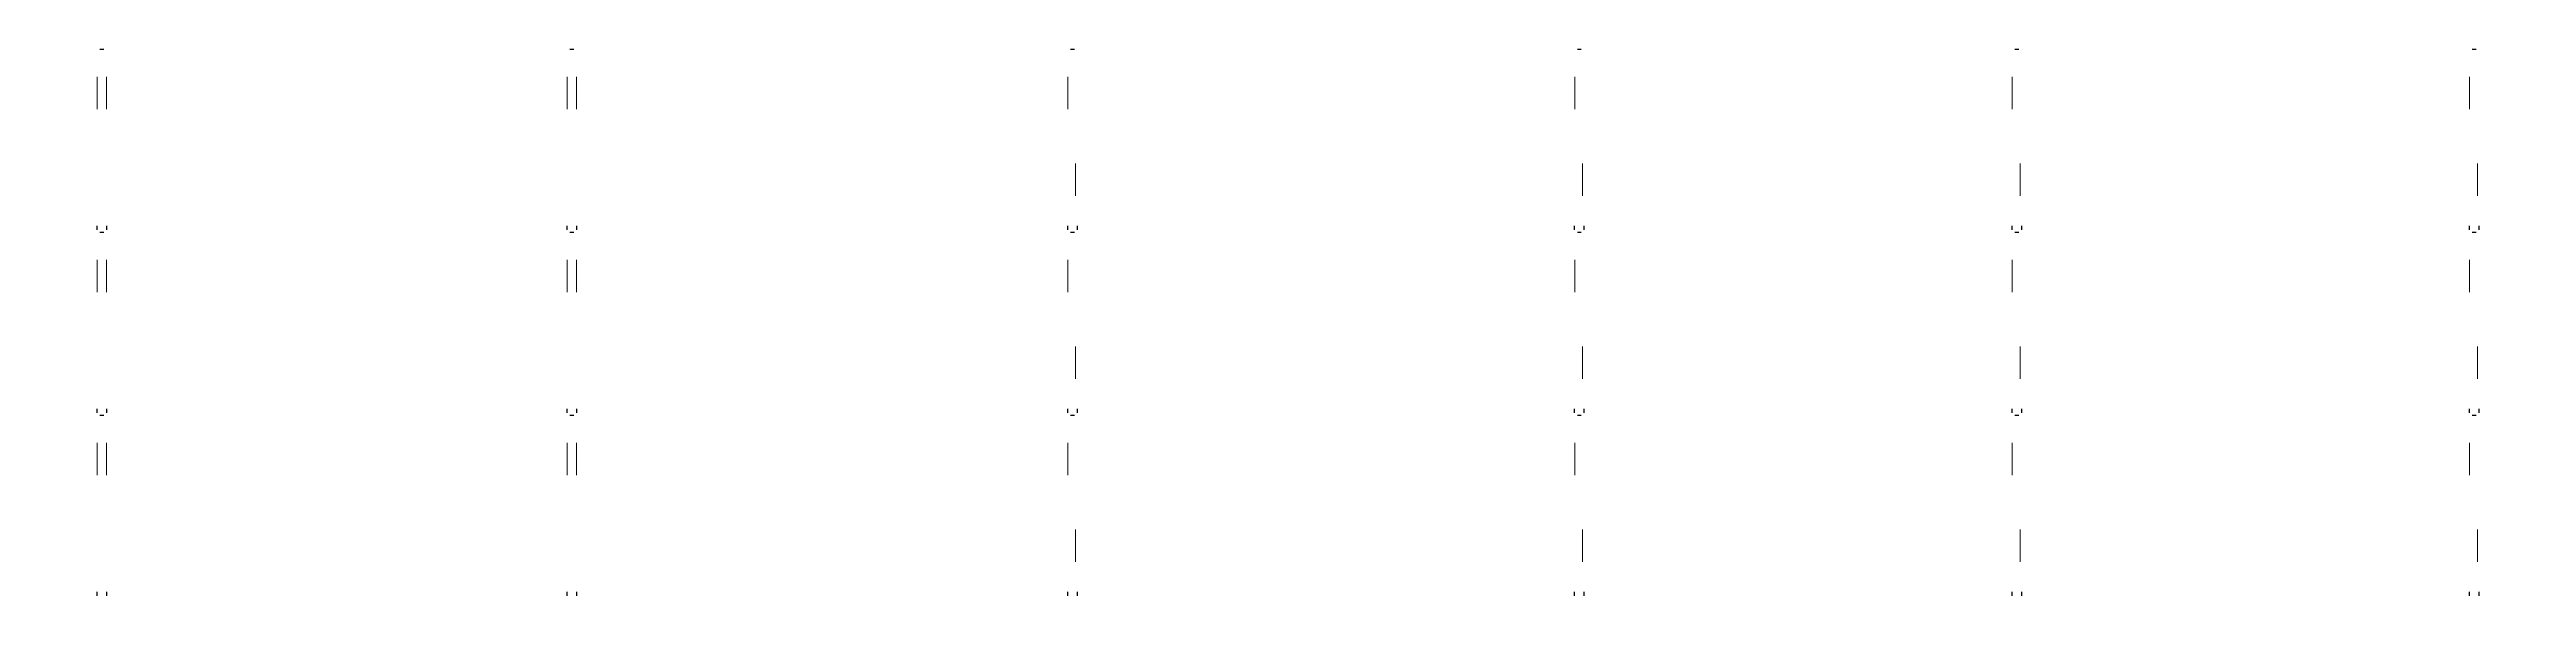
# Model space of a CAD drawing. Header units: millimetres. Extents: x 1460 to 2316, y 2487 to 2677.
import ezdxf
from ezdxf.enums import TextEntityAlignment as Align

# ---------------------------------------------------------------- set-up
doc = ezdxf.new("R2010")
doc.units = ezdxf.units.MM
doc.layers.add('DD2D_Geometry', color=7, linetype='Continuous')
doc.styles.get("Standard").update_dxf_attribs({"font": 'arial.ttf'})

# ---------------------------------------------------------------- blocks, each defined once
blk = doc.blocks.new('DD101060423D')
blk.add_line((0, 0.0175), (0, -0.0175))
blk = doc.blocks.new('SPACE_DD10106042')
blk.add_blockref('DD101060423D', (0, 0))
blk = doc.blocks.new('DD101030423D')
blk.add_line((0, 0.0175), (0, -0.0175))
blk = doc.blocks.new('SPACE_DD10103042')
blk.add_blockref('DD101030423D', (0, 0))
blk = doc.blocks.new('DD20113036')
blk.add_attdef('A', text='', height=0.03).set_placement((0.376, 0.156, 0.012), align=Align.MIDDLE_CENTER)
blk = doc.blocks.new('DD20116024')
blk.add_attdef('A', text='', height=0.03).set_placement((0.681, 0.156, 0.012), align=Align.MIDDLE_CENTER)
blk = doc.blocks.new('DD2032303012')
at = {"color": 0, "linetype": 'Continuous', "lineweight": 0}
for p, q in [((1.28, 0.107, 0.012), (0.996, 0.107, 0.012)), ((0.996, 0.107, 0.012), (0.996, 0.017, 0.012)), ((0.996, 0.017, 0.012), (1.28, 0.017, 0.012)), ((1.103, 0.164, 0.012), (1.103, 0.129, 0.012)), ((1.173, 0.164, 0.012), (1.103, 0.164, 0.012)), ((1.103, 0.129, 0.012), (1.173, 0.129, 0.012)), ((1.173, 0.129, 0.012), (1.173, 0.164, 0.012)), ((1.28, 0.017, 0.012), (1.28, 0.107, 0.012))]:
    blk.add_line(p, q, dxfattribs=at)
for centre, start, end in [((1.096, 0.147, 0.012), 0, 180), ((1.096, 0.147, 0.012), 180, 0), ((1.18, 0.147, 0.012), 0, 180), ((1.18, 0.147, 0.012), 180, 0)]:
    blk.add_arc(centre, 0.00159, start, end, dxfattribs=at)
blk.add_attdef('A', text='', height=0.03).set_placement((0.148, 0.198, 0.015), align=Align.MIDDLE_CENTER)
blk = doc.blocks.new('DD2033303012')
at = {"color": 0, "linetype": 'Continuous', "lineweight": 0}
for p, q in [((0.234, 0.017, 0.012), (0.234, 0.107, 0.012)), ((0.234, 0.107, 0.012), (0.518, 0.107, 0.012)), ((0.518, 0.017, 0.012), (0.234, 0.017, 0.012)), ((0.341, 0.129, 0.012), (0.341, 0.164, 0.012)), ((0.341, 0.164, 0.012), (0.411, 0.164, 0.012)), ((0.411, 0.129, 0.012), (0.341, 0.129, 0.012)), ((0.411, 0.164, 0.012), (0.411, 0.129, 0.012)), ((0.518, 0.107, 0.012), (0.518, 0.017, 0.012))]:
    blk.add_line(p, q, dxfattribs=at)
for centre, start, end in [((0.334, 0.147, 0.012), 0, 180), ((0.334, 0.147, 0.012), 180, 0), ((0.418, 0.147, 0.012), 0, 180), ((0.418, 0.147, 0.012), 180, 0)]:
    blk.add_arc(centre, 0.00159, start, end, dxfattribs=at)
blk.add_attdef('A', text='', height=0.03).set_placement((0.148, 0.198, 0.015), align=Align.MIDDLE_CENTER)

msp = doc.modelspace()

# ---------------------------------------------------------------- block references
at = {"layer": 'DD2D_Geometry', "extrusion": (-1, 0, 2.22045e-16)}
ref = msp.add_blockref('DD2033303012', (-2676.77, 28.98, -1476.96), dxfattribs=dict(at, xscale=39.3700787401575, yscale=39.3700787401575, zscale=39.3700787401575))
ref.add_attrib('A', 'TA3', dxfattribs={"layer": '0', "extrusion": (-1, 0, 2.22045e-16), "height": 1.181}).set_placement((-2670.93, 36.77, -1476.37), align=Align.MIDDLE_CENTER)
at = {"layer": 'DD2D_Geometry', "xscale": 39.3700787401575, "yscale": 39.3700787401575, "zscale": 39.3700787401575}
for name, p, rotation in [('SPACE_DD10106042', (1478.07, 2676.97), 270), ('SPACE_DD10106042', (1640.49, 2676.97), 270), ('SPACE_DD10106042', (1813.49, 2676.97), 270), ('SPACE_DD10106042', (1988.69, 2676.97), 270), ('SPACE_DD10106042', (2139.89, 2676.97), 270), ('SPACE_DD10106042', (2297.97, 2676.97), 270), ('SPACE_DD10103042', (1476.46, 2615.35), 180), ('SPACE_DD10106042', (1478.07, 2613.74), 270), ('SPACE_DD10103042', (1638.87, 2615.35), 180), ('SPACE_DD10106042', (1640.49, 2613.74), 270), ('SPACE_DD10103042', (1811.87, 2615.35), 180), ('SPACE_DD10106042', (1813.49, 2613.74), 270), ('SPACE_DD10103042', (1987.07, 2615.35), 180), ('SPACE_DD10106042', (1988.69, 2613.74), 270), ('SPACE_DD10103042', (2138.28, 2615.35), 180), ('SPACE_DD10106042', (2139.89, 2613.74), 270), ('SPACE_DD10103042', (2296.36, 2615.35), 180), ('SPACE_DD10106042', (2297.97, 2613.74), 270), ('SPACE_DD10103042', (1476.46, 2552.13), 180), ('SPACE_DD10103042', (1638.87, 2552.13), 180), ('SPACE_DD10103042', (1811.87, 2552.13), 180), ('SPACE_DD10103042', (1987.07, 2552.13), 180), ('SPACE_DD10103042', (2138.28, 2552.13), 180), ('SPACE_DD10103042', (2296.36, 2552.13), 180), ('SPACE_DD10106042', (1478.07, 2550.51), 270), ('SPACE_DD10106042', (1640.49, 2550.51), 270), ('SPACE_DD10106042', (1813.49, 2550.51), 270), ('SPACE_DD10106042', (1988.69, 2550.51), 270), ('SPACE_DD10106042', (2139.89, 2550.51), 270), ('SPACE_DD10106042', (2297.97, 2550.51), 270), ('SPACE_DD10103042', (1476.46, 2488.9), 180), ('SPACE_DD10103042', (1638.87, 2488.9), 180), ('SPACE_DD10103042', (1811.87, 2488.9), 180), ('SPACE_DD10103042', (1987.07, 2488.9), 180), ('SPACE_DD10103042', (2138.28, 2488.9), 180), ('SPACE_DD10103042', (2296.36, 2488.9), 180)]:
    msp.add_blockref(name, p, dxfattribs=dict(at, rotation=rotation))
at = {"layer": 'DD2D_Geometry', "extrusion": (-1, 0, 2.22045e-16)}
ref = msp.add_blockref('DD2033303012', (-2676.77, 28.98, -1639.37), dxfattribs=dict(at, xscale=39.3700787401575, yscale=39.3700787401575, zscale=39.3700787401575))
ref.add_attrib('A', 'TA3', dxfattribs={"layer": '0', "extrusion": (-1, 0, 2.22045e-16), "height": 1.181}).set_placement((-2670.93, 36.77, -1638.78), align=Align.MIDDLE_CENTER)
ref = msp.add_blockref('DD2033303012', (-2676.77, 28.98, -1812.37), dxfattribs=dict(at, xscale=39.3700787401575, yscale=39.3700787401575, zscale=39.3700787401575))
ref.add_attrib('A', 'TA3', dxfattribs={"layer": '0', "extrusion": (-1, 0, 2.22045e-16), "height": 1.181}).set_placement((-2670.93, 36.77, -1811.78), align=Align.MIDDLE_CENTER)
ref = msp.add_blockref('DD2032303012', (-2676.77, 28.98, -1815.08), dxfattribs=dict(at, xscale=39.3700787401575, yscale=39.3700787401575, zscale=39.3700787401575))
ref.add_attrib('A', 'TA3', dxfattribs={"layer": '0', "extrusion": (-1, 0, 2.22045e-16), "height": 1.181}).set_placement((-2670.93, 36.77, -1814.48), align=Align.MIDDLE_CENTER)
ref = msp.add_blockref('DD2033303012', (-2676.77, 28.98, -1987.57), dxfattribs=dict(at, xscale=39.3700787401575, yscale=39.3700787401575, zscale=39.3700787401575))
ref.add_attrib('A', 'TA3', dxfattribs={"layer": '0', "extrusion": (-1, 0, 2.22045e-16), "height": 1.181}).set_placement((-2670.93, 36.77, -1986.98), align=Align.MIDDLE_CENTER)
ref = msp.add_blockref('DD2032303012', (-2676.77, 28.98, -1990.27), dxfattribs=dict(at, xscale=39.3700787401575, yscale=39.3700787401575, zscale=39.3700787401575))
ref.add_attrib('A', 'TA3', dxfattribs={"layer": '0', "extrusion": (-1, 0, 2.22045e-16), "height": 1.181}).set_placement((-2670.93, 36.77, -1989.68), align=Align.MIDDLE_CENTER)
ref = msp.add_blockref('DD2033303012', (-2676.77, 28.98, -2138.78), dxfattribs=dict(at, xscale=39.3700787401575, yscale=39.3700787401575, zscale=39.3700787401575))
ref.add_attrib('A', 'TA3', dxfattribs={"layer": '0', "extrusion": (-1, 0, 2.22045e-16), "height": 1.181}).set_placement((-2670.93, 36.77, -2138.19), align=Align.MIDDLE_CENTER)
ref = msp.add_blockref('DD2032303012', (-2676.77, 28.98, -2141.48), dxfattribs=dict(at, xscale=39.3700787401575, yscale=39.3700787401575, zscale=39.3700787401575))
ref.add_attrib('A', 'TA3', dxfattribs={"layer": '0', "extrusion": (-1, 0, 2.22045e-16), "height": 1.181}).set_placement((-2670.93, 36.77, -2140.89), align=Align.MIDDLE_CENTER)
ref = msp.add_blockref('DD2033303012', (-2676.77, 28.98, -2296.86), dxfattribs=dict(at, xscale=39.3700787401575, yscale=39.3700787401575, zscale=39.3700787401575))
ref.add_attrib('A', 'TA3', dxfattribs={"layer": '0', "extrusion": (-1, 0, 2.22045e-16), "height": 1.181}).set_placement((-2670.93, 36.77, -2296.26), align=Align.MIDDLE_CENTER)
ref = msp.add_blockref('DD2032303012', (-2676.77, 28.98, -2299.56), dxfattribs=dict(at, xscale=39.3700787401575, yscale=39.3700787401575, zscale=39.3700787401575))
ref.add_attrib('A', 'TA3', dxfattribs={"layer": '0', "extrusion": (-1, 0, 2.22045e-16), "height": 1.181}).set_placement((-2670.93, 36.77, -2298.97), align=Align.MIDDLE_CENTER)
at = {"layer": 'DD2D_Geometry', "extrusion": (1, -1.22465e-16, 2.22045e-16)}
ref = msp.add_blockref('DD2032303012', (2617.16, 28.98, 1479.19), dxfattribs=dict(at, xscale=39.3700787401575, yscale=39.3700787401575, zscale=39.3700787401575))
ref.add_attrib('A', 'TA3', dxfattribs={"layer": '0', "extrusion": (1, -1.22465e-16, 2.22045e-16), "height": 1.181}).set_placement((2623, 36.77, 1479.78), align=Align.MIDDLE_CENTER)
ref = msp.add_blockref('DD2032303012', (2617.16, 28.98, 1641.6), dxfattribs=dict(at, xscale=39.3700787401575, yscale=39.3700787401575, zscale=39.3700787401575))
ref.add_attrib('A', 'TA3', dxfattribs={"layer": '0', "extrusion": (1, -1.22465e-16, 2.22045e-16), "height": 1.181}).set_placement((2623, 36.77, 1642.19), align=Align.MIDDLE_CENTER)
at = {"layer": 'DD2D_Geometry', "extrusion": (-1, 0, 2.22045e-16)}
ref = msp.add_blockref('DD20116024', (-2676.77, 5.04, -1476.96), dxfattribs=dict(at, xscale=39.3700787401575, yscale=39.3700787401575, zscale=39.3700787401575))
ref.add_attrib('A', 'TA3', dxfattribs={"layer": '0', "extrusion": (-1, 0, 2.22045e-16), "height": 1.181}).set_placement((-2649.96, 11.18, -1476.49), align=Align.MIDDLE_CENTER)
at = {"layer": 'DD2D_Geometry', "extrusion": (1, -1.22465e-16, 2.22045e-16)}
ref = msp.add_blockref('DD20116024', (2617.16, 5.04, 1479.19), dxfattribs=dict(at, xscale=39.3700787401575, yscale=39.3700787401575, zscale=39.3700787401575))
ref.add_attrib('A', 'TA3', dxfattribs={"layer": '0', "extrusion": (1, -1.22465e-16, 2.22045e-16), "height": 1.181}).set_placement((2643.98, 11.18, 1479.66), align=Align.MIDDLE_CENTER)
at = {"layer": 'DD2D_Geometry', "extrusion": (-1, 0, 2.22045e-16)}
ref = msp.add_blockref('DD20116024', (-2676.77, 5.04, -1639.37), dxfattribs=dict(at, xscale=39.3700787401575, yscale=39.3700787401575, zscale=39.3700787401575))
ref.add_attrib('A', 'TA3', dxfattribs={"layer": '0', "extrusion": (-1, 0, 2.22045e-16), "height": 1.181}).set_placement((-2649.96, 11.18, -1638.9), align=Align.MIDDLE_CENTER)
at = {"layer": 'DD2D_Geometry', "extrusion": (1, -1.22465e-16, 2.22045e-16)}
ref = msp.add_blockref('DD20116024', (2617.16, 5.04, 1641.6), dxfattribs=dict(at, xscale=39.3700787401575, yscale=39.3700787401575, zscale=39.3700787401575))
ref.add_attrib('A', 'TA3', dxfattribs={"layer": '0', "extrusion": (1, -1.22465e-16, 2.22045e-16), "height": 1.181}).set_placement((2643.98, 11.18, 1642.07), align=Align.MIDDLE_CENTER)
at = {"layer": 'DD2D_Geometry', "extrusion": (-1, 0, 2.22045e-16)}
ref = msp.add_blockref('DD20116024', (-2676.77, 5.04, -1812.37), dxfattribs=dict(at, xscale=39.3700787401575, yscale=39.3700787401575, zscale=39.3700787401575))
ref.add_attrib('A', 'TA3', dxfattribs={"layer": '0', "extrusion": (-1, 0, 2.22045e-16), "height": 1.181}).set_placement((-2649.96, 11.18, -1811.9), align=Align.MIDDLE_CENTER)
ref = msp.add_blockref('DD20116024', (-2676.77, 5.04, -1815.08), dxfattribs=dict(at, xscale=39.3700787401575, yscale=39.3700787401575, zscale=39.3700787401575))
ref.add_attrib('A', 'TA3', dxfattribs={"layer": '0', "extrusion": (-1, 0, 2.22045e-16), "height": 1.181}).set_placement((-2649.96, 11.18, -1814.6), align=Align.MIDDLE_CENTER)
ref = msp.add_blockref('DD20116024', (-2676.77, 5.04, -1987.57), dxfattribs=dict(at, xscale=39.3700787401575, yscale=39.3700787401575, zscale=39.3700787401575))
ref.add_attrib('A', 'TA3', dxfattribs={"layer": '0', "extrusion": (-1, 0, 2.22045e-16), "height": 1.181}).set_placement((-2649.96, 11.18, -1987.1), align=Align.MIDDLE_CENTER)
ref = msp.add_blockref('DD20116024', (-2676.77, 5.04, -1990.27), dxfattribs=dict(at, xscale=39.3700787401575, yscale=39.3700787401575, zscale=39.3700787401575))
ref.add_attrib('A', 'TA3', dxfattribs={"layer": '0', "extrusion": (-1, 0, 2.22045e-16), "height": 1.181}).set_placement((-2649.96, 11.18, -1989.8), align=Align.MIDDLE_CENTER)
ref = msp.add_blockref('DD20116024', (-2676.77, 5.04, -2138.78), dxfattribs=dict(at, xscale=39.3700787401575, yscale=39.3700787401575, zscale=39.3700787401575))
ref.add_attrib('A', 'TA3', dxfattribs={"layer": '0', "extrusion": (-1, 0, 2.22045e-16), "height": 1.181}).set_placement((-2649.96, 11.18, -2138.3), align=Align.MIDDLE_CENTER)
ref = msp.add_blockref('DD20116024', (-2676.77, 5.04, -2141.48), dxfattribs=dict(at, xscale=39.3700787401575, yscale=39.3700787401575, zscale=39.3700787401575))
ref.add_attrib('A', 'TA3', dxfattribs={"layer": '0', "extrusion": (-1, 0, 2.22045e-16), "height": 1.181}).set_placement((-2649.96, 11.18, -2141.01), align=Align.MIDDLE_CENTER)
ref = msp.add_blockref('DD20116024', (-2676.77, 5.04, -2296.86), dxfattribs=dict(at, xscale=39.3700787401575, yscale=39.3700787401575, zscale=39.3700787401575))
ref.add_attrib('A', 'TA3', dxfattribs={"layer": '0', "extrusion": (-1, 0, 2.22045e-16), "height": 1.181}).set_placement((-2649.96, 11.18, -2296.38), align=Align.MIDDLE_CENTER)
ref = msp.add_blockref('DD20116024', (-2676.77, 5.04, -2299.56), dxfattribs=dict(at, xscale=39.3700787401575, yscale=39.3700787401575, zscale=39.3700787401575))
ref.add_attrib('A', 'TA3', dxfattribs={"layer": '0', "extrusion": (-1, 0, 2.22045e-16), "height": 1.181}).set_placement((-2649.96, 11.18, -2299.08), align=Align.MIDDLE_CENTER)
at = {"layer": 'DD2D_Geometry', "extrusion": (-1.22465e-16, -1, 2.22045e-16)}
ref = msp.add_blockref('DD20113036', (1446.66, 5.04, -2614.24), dxfattribs=dict(at, xscale=39.3700787401575, yscale=39.3700787401575, zscale=39.3700787401575))
ref.add_attrib('A', 'TA3', dxfattribs={"layer": '0', "extrusion": (-1.22465e-16, -1, 2.22045e-16), "height": 1.181}).set_placement((1461.46, 11.18, -2613.77), align=Align.MIDDLE_CENTER)
at = {"layer": 'DD2D_Geometry', "extrusion": (0, 1, 2.22045e-16)}
ref = msp.add_blockref('DD20113036', (-1476.26, 5.04, 2616.47), dxfattribs=dict(at, xscale=39.3700787401575, yscale=39.3700787401575, zscale=39.3700787401575))
ref.add_attrib('A', 'TA3', dxfattribs={"layer": '0', "extrusion": (0, 1, 2.22045e-16), "height": 1.181}).set_placement((-1461.46, 11.18, 2616.94), align=Align.MIDDLE_CENTER)
at = {"layer": 'DD2D_Geometry', "xscale": 39.3700787401575, "yscale": 39.3700787401575, "zscale": 39.3700787401575}
for p in [(1479.69, 2615.35), (1642.1, 2615.35), (1815.1, 2615.35), (1990.3, 2615.35), (2141.51, 2615.35), (2299.58, 2615.35), (1479.69, 2552.13), (1642.1, 2552.13), (1815.1, 2552.13), (1990.3, 2552.13), (2141.51, 2552.13), (2299.58, 2552.13), (1479.69, 2488.9), (1642.1, 2488.9), (1815.1, 2488.9), (1990.3, 2488.9), (2141.51, 2488.9), (2299.58, 2488.9)]:
    msp.add_blockref('SPACE_DD10103042', p, dxfattribs=at)
at = {"layer": 'DD2D_Geometry', "extrusion": (0, -1, 2.22045e-16)}
ref = msp.add_blockref('DD20113036', (1479.88, 5.04, -2614.24), dxfattribs=dict(at, xscale=39.3700787401575, yscale=39.3700787401575, zscale=39.3700787401575))
ref.add_attrib('A', 'TA3', dxfattribs={"layer": '0', "extrusion": (0, -1, 2.22045e-16), "height": 1.181}).set_placement((1494.69, 11.18, -2613.77), align=Align.MIDDLE_CENTER)
at = {"layer": 'DD2D_Geometry', "extrusion": (1.22465e-16, 1, 2.22045e-16)}
ref = msp.add_blockref('DD20113036', (-1509.49, 5.04, 2616.47), dxfattribs=dict(at, xscale=39.3700787401575, yscale=39.3700787401575, zscale=39.3700787401575))
ref.add_attrib('A', 'TA3', dxfattribs={"layer": '0', "extrusion": (1.22465e-16, 1, 2.22045e-16), "height": 1.181}).set_placement((-1494.69, 11.18, 2616.94), align=Align.MIDDLE_CENTER)
at = {"layer": 'DD2D_Geometry', "extrusion": (-1.22465e-16, -1, 2.22045e-16)}
ref = msp.add_blockref('DD20113036', (1609.07, 5.04, -2614.24), dxfattribs=dict(at, xscale=39.3700787401575, yscale=39.3700787401575, zscale=39.3700787401575))
ref.add_attrib('A', 'TA3', dxfattribs={"layer": '0', "extrusion": (-1.22465e-16, -1, 2.22045e-16), "height": 1.181}).set_placement((1623.87, 11.18, -2613.77), align=Align.MIDDLE_CENTER)
at = {"layer": 'DD2D_Geometry', "extrusion": (0, 1, 2.22045e-16)}
ref = msp.add_blockref('DD20113036', (-1638.67, 5.04, 2616.47), dxfattribs=dict(at, xscale=39.3700787401575, yscale=39.3700787401575, zscale=39.3700787401575))
ref.add_attrib('A', 'TA3', dxfattribs={"layer": '0', "extrusion": (0, 1, 2.22045e-16), "height": 1.181}).set_placement((-1623.87, 11.18, 2616.94), align=Align.MIDDLE_CENTER)
at = {"layer": 'DD2D_Geometry', "extrusion": (0, -1, 2.22045e-16)}
ref = msp.add_blockref('DD20113036', (1642.3, 5.04, -2614.24), dxfattribs=dict(at, xscale=39.3700787401575, yscale=39.3700787401575, zscale=39.3700787401575))
ref.add_attrib('A', 'TA3', dxfattribs={"layer": '0', "extrusion": (0, -1, 2.22045e-16), "height": 1.181}).set_placement((1657.1, 11.18, -2613.77), align=Align.MIDDLE_CENTER)
at = {"layer": 'DD2D_Geometry', "extrusion": (1.22465e-16, 1, 2.22045e-16)}
ref = msp.add_blockref('DD20113036', (-1671.9, 5.04, 2616.47), dxfattribs=dict(at, xscale=39.3700787401575, yscale=39.3700787401575, zscale=39.3700787401575))
ref.add_attrib('A', 'TA3', dxfattribs={"layer": '0', "extrusion": (1.22465e-16, 1, 2.22045e-16), "height": 1.181}).set_placement((-1657.1, 11.18, 2616.94), align=Align.MIDDLE_CENTER)
at = {"layer": 'DD2D_Geometry', "extrusion": (0, 1, 2.22045e-16)}
ref = msp.add_blockref('DD20113036', (-1811.68, 5.04, 2616.47), dxfattribs=dict(at, xscale=39.3700787401575, yscale=39.3700787401575, zscale=39.3700787401575))
ref.add_attrib('A', 'TA3', dxfattribs={"layer": '0', "extrusion": (0, 1, 2.22045e-16), "height": 1.181}).set_placement((-1796.87, 11.18, 2616.94), align=Align.MIDDLE_CENTER)
ref = msp.add_blockref('DD20113036', (-1811.68, 5.04, 2613.77), dxfattribs=dict(at, xscale=39.3700787401575, yscale=39.3700787401575, zscale=39.3700787401575))
ref.add_attrib('A', 'TA3', dxfattribs={"layer": '0', "extrusion": (0, 1, 2.22045e-16), "height": 1.181}).set_placement((-1796.87, 11.18, 2614.24), align=Align.MIDDLE_CENTER)
at = {"layer": 'DD2D_Geometry', "extrusion": (0, -1, 2.22045e-16)}
ref = msp.add_blockref('DD20113036', (1815.3, 5.04, -2616.94), dxfattribs=dict(at, xscale=39.3700787401575, yscale=39.3700787401575, zscale=39.3700787401575))
ref.add_attrib('A', 'TA3', dxfattribs={"layer": '0', "extrusion": (0, -1, 2.22045e-16), "height": 1.181}).set_placement((1830.1, 11.18, -2616.47), align=Align.MIDDLE_CENTER)
ref = msp.add_blockref('DD20113036', (1815.3, 5.04, -2614.24), dxfattribs=dict(at, xscale=39.3700787401575, yscale=39.3700787401575, zscale=39.3700787401575))
ref.add_attrib('A', 'TA3', dxfattribs={"layer": '0', "extrusion": (0, -1, 2.22045e-16), "height": 1.181}).set_placement((1830.1, 11.18, -2613.77), align=Align.MIDDLE_CENTER)
at = {"layer": 'DD2D_Geometry', "extrusion": (0, 1, 2.22045e-16)}
ref = msp.add_blockref('DD20113036', (-1986.87, 5.04, 2616.47), dxfattribs=dict(at, xscale=39.3700787401575, yscale=39.3700787401575, zscale=39.3700787401575))
ref.add_attrib('A', 'TA3', dxfattribs={"layer": '0', "extrusion": (0, 1, 2.22045e-16), "height": 1.181}).set_placement((-1972.07, 11.18, 2616.94), align=Align.MIDDLE_CENTER)
ref = msp.add_blockref('DD20113036', (-1986.87, 5.04, 2613.77), dxfattribs=dict(at, xscale=39.3700787401575, yscale=39.3700787401575, zscale=39.3700787401575))
ref.add_attrib('A', 'TA3', dxfattribs={"layer": '0', "extrusion": (0, 1, 2.22045e-16), "height": 1.181}).set_placement((-1972.07, 11.18, 2614.24), align=Align.MIDDLE_CENTER)
at = {"layer": 'DD2D_Geometry', "extrusion": (0, -1, 2.22045e-16)}
ref = msp.add_blockref('DD20113036', (1990.5, 5.04, -2616.94), dxfattribs=dict(at, xscale=39.3700787401575, yscale=39.3700787401575, zscale=39.3700787401575))
ref.add_attrib('A', 'TA3', dxfattribs={"layer": '0', "extrusion": (0, -1, 2.22045e-16), "height": 1.181}).set_placement((2005.3, 11.18, -2616.47), align=Align.MIDDLE_CENTER)
ref = msp.add_blockref('DD20113036', (1990.5, 5.04, -2614.24), dxfattribs=dict(at, xscale=39.3700787401575, yscale=39.3700787401575, zscale=39.3700787401575))
ref.add_attrib('A', 'TA3', dxfattribs={"layer": '0', "extrusion": (0, -1, 2.22045e-16), "height": 1.181}).set_placement((2005.3, 11.18, -2613.77), align=Align.MIDDLE_CENTER)
at = {"layer": 'DD2D_Geometry', "extrusion": (0, 1, 2.22045e-16)}
ref = msp.add_blockref('DD20113036', (-2138.08, 5.04, 2616.47), dxfattribs=dict(at, xscale=39.3700787401575, yscale=39.3700787401575, zscale=39.3700787401575))
ref.add_attrib('A', 'TA3', dxfattribs={"layer": '0', "extrusion": (0, 1, 2.22045e-16), "height": 1.181}).set_placement((-2123.28, 11.18, 2616.94), align=Align.MIDDLE_CENTER)
ref = msp.add_blockref('DD20113036', (-2138.08, 5.04, 2613.77), dxfattribs=dict(at, xscale=39.3700787401575, yscale=39.3700787401575, zscale=39.3700787401575))
ref.add_attrib('A', 'TA3', dxfattribs={"layer": '0', "extrusion": (0, 1, 2.22045e-16), "height": 1.181}).set_placement((-2123.28, 11.18, 2614.24), align=Align.MIDDLE_CENTER)
at = {"layer": 'DD2D_Geometry', "extrusion": (0, -1, 2.22045e-16)}
ref = msp.add_blockref('DD20113036', (2141.7, 5.04, -2616.94), dxfattribs=dict(at, xscale=39.3700787401575, yscale=39.3700787401575, zscale=39.3700787401575))
ref.add_attrib('A', 'TA3', dxfattribs={"layer": '0', "extrusion": (0, -1, 2.22045e-16), "height": 1.181}).set_placement((2156.51, 11.18, -2616.47), align=Align.MIDDLE_CENTER)
ref = msp.add_blockref('DD20113036', (2141.7, 5.04, -2614.24), dxfattribs=dict(at, xscale=39.3700787401575, yscale=39.3700787401575, zscale=39.3700787401575))
ref.add_attrib('A', 'TA3', dxfattribs={"layer": '0', "extrusion": (0, -1, 2.22045e-16), "height": 1.181}).set_placement((2156.51, 11.18, -2613.77), align=Align.MIDDLE_CENTER)
at = {"layer": 'DD2D_Geometry', "extrusion": (0, 1, 2.22045e-16)}
ref = msp.add_blockref('DD20113036', (-2296.16, 5.04, 2616.47), dxfattribs=dict(at, xscale=39.3700787401575, yscale=39.3700787401575, zscale=39.3700787401575))
ref.add_attrib('A', 'TA3', dxfattribs={"layer": '0', "extrusion": (0, 1, 2.22045e-16), "height": 1.181}).set_placement((-2281.36, 11.18, 2616.94), align=Align.MIDDLE_CENTER)
ref = msp.add_blockref('DD20113036', (-2296.16, 5.04, 2613.77), dxfattribs=dict(at, xscale=39.3700787401575, yscale=39.3700787401575, zscale=39.3700787401575))
ref.add_attrib('A', 'TA3', dxfattribs={"layer": '0', "extrusion": (0, 1, 2.22045e-16), "height": 1.181}).set_placement((-2281.36, 11.18, 2614.24), align=Align.MIDDLE_CENTER)
at = {"layer": 'DD2D_Geometry', "extrusion": (0, -1, 2.22045e-16)}
ref = msp.add_blockref('DD20113036', (2299.78, 5.04, -2616.94), dxfattribs=dict(at, xscale=39.3700787401575, yscale=39.3700787401575, zscale=39.3700787401575))
ref.add_attrib('A', 'TA3', dxfattribs={"layer": '0', "extrusion": (0, -1, 2.22045e-16), "height": 1.181}).set_placement((2314.58, 11.18, -2616.47), align=Align.MIDDLE_CENTER)
ref = msp.add_blockref('DD20113036', (2299.78, 5.04, -2614.24), dxfattribs=dict(at, xscale=39.3700787401575, yscale=39.3700787401575, zscale=39.3700787401575))
ref.add_attrib('A', 'TA3', dxfattribs={"layer": '0', "extrusion": (0, -1, 2.22045e-16), "height": 1.181}).set_placement((2314.58, 11.18, -2613.77), align=Align.MIDDLE_CENTER)
at = {"layer": 'DD2D_Geometry', "extrusion": (-1, 0, 2.22045e-16)}
ref = msp.add_blockref('DD2033303012', (-2613.54, 28.98, -1476.96), dxfattribs=dict(at, xscale=39.3700787401575, yscale=39.3700787401575, zscale=39.3700787401575))
ref.add_attrib('A', 'TA3', dxfattribs={"layer": '0', "extrusion": (-1, 0, 2.22045e-16), "height": 1.181}).set_placement((-2607.7, 36.77, -1476.37), align=Align.MIDDLE_CENTER)
at = {"layer": 'DD2D_Geometry', "extrusion": (1, -1.22465e-16, 2.22045e-16)}
ref = msp.add_blockref('DD2032303012', (2553.94, 28.98, 1479.19), dxfattribs=dict(at, xscale=39.3700787401575, yscale=39.3700787401575, zscale=39.3700787401575))
ref.add_attrib('A', 'TA3', dxfattribs={"layer": '0', "extrusion": (1, -1.22465e-16, 2.22045e-16), "height": 1.181}).set_placement((2559.78, 36.77, 1479.78), align=Align.MIDDLE_CENTER)
at = {"layer": 'DD2D_Geometry', "extrusion": (-1, 0, 2.22045e-16)}
ref = msp.add_blockref('DD2033303012', (-2613.54, 28.98, -1639.37), dxfattribs=dict(at, xscale=39.3700787401575, yscale=39.3700787401575, zscale=39.3700787401575))
ref.add_attrib('A', 'TA3', dxfattribs={"layer": '0', "extrusion": (-1, 0, 2.22045e-16), "height": 1.181}).set_placement((-2607.7, 36.77, -1638.78), align=Align.MIDDLE_CENTER)
at = {"layer": 'DD2D_Geometry', "extrusion": (1, -1.22465e-16, 2.22045e-16)}
ref = msp.add_blockref('DD2032303012', (2553.94, 28.98, 1641.6), dxfattribs=dict(at, xscale=39.3700787401575, yscale=39.3700787401575, zscale=39.3700787401575))
ref.add_attrib('A', 'TA3', dxfattribs={"layer": '0', "extrusion": (1, -1.22465e-16, 2.22045e-16), "height": 1.181}).set_placement((2559.78, 36.77, 1642.19), align=Align.MIDDLE_CENTER)
at = {"layer": 'DD2D_Geometry', "extrusion": (-1, 0, 2.22045e-16)}
ref = msp.add_blockref('DD2033303012', (-2613.54, 28.98, -1812.37), dxfattribs=dict(at, xscale=39.3700787401575, yscale=39.3700787401575, zscale=39.3700787401575))
ref.add_attrib('A', 'TA3', dxfattribs={"layer": '0', "extrusion": (-1, 0, 2.22045e-16), "height": 1.181}).set_placement((-2607.7, 36.77, -1811.78), align=Align.MIDDLE_CENTER)
ref = msp.add_blockref('DD2032303012', (-2613.54, 28.98, -1815.08), dxfattribs=dict(at, xscale=39.3700787401575, yscale=39.3700787401575, zscale=39.3700787401575))
ref.add_attrib('A', 'TA3', dxfattribs={"layer": '0', "extrusion": (-1, 0, 2.22045e-16), "height": 1.181}).set_placement((-2607.7, 36.77, -1814.48), align=Align.MIDDLE_CENTER)
ref = msp.add_blockref('DD2033303012', (-2613.54, 28.98, -1987.57), dxfattribs=dict(at, xscale=39.3700787401575, yscale=39.3700787401575, zscale=39.3700787401575))
ref.add_attrib('A', 'TA3', dxfattribs={"layer": '0', "extrusion": (-1, 0, 2.22045e-16), "height": 1.181}).set_placement((-2607.7, 36.77, -1986.98), align=Align.MIDDLE_CENTER)
ref = msp.add_blockref('DD2032303012', (-2613.54, 28.98, -1990.27), dxfattribs=dict(at, xscale=39.3700787401575, yscale=39.3700787401575, zscale=39.3700787401575))
ref.add_attrib('A', 'TA3', dxfattribs={"layer": '0', "extrusion": (-1, 0, 2.22045e-16), "height": 1.181}).set_placement((-2607.7, 36.77, -1989.68), align=Align.MIDDLE_CENTER)
ref = msp.add_blockref('DD2033303012', (-2613.54, 28.98, -2138.78), dxfattribs=dict(at, xscale=39.3700787401575, yscale=39.3700787401575, zscale=39.3700787401575))
ref.add_attrib('A', 'TA3', dxfattribs={"layer": '0', "extrusion": (-1, 0, 2.22045e-16), "height": 1.181}).set_placement((-2607.7, 36.77, -2138.19), align=Align.MIDDLE_CENTER)
ref = msp.add_blockref('DD2032303012', (-2613.54, 28.98, -2141.48), dxfattribs=dict(at, xscale=39.3700787401575, yscale=39.3700787401575, zscale=39.3700787401575))
ref.add_attrib('A', 'TA3', dxfattribs={"layer": '0', "extrusion": (-1, 0, 2.22045e-16), "height": 1.181}).set_placement((-2607.7, 36.77, -2140.89), align=Align.MIDDLE_CENTER)
ref = msp.add_blockref('DD2033303012', (-2613.54, 28.98, -2296.86), dxfattribs=dict(at, xscale=39.3700787401575, yscale=39.3700787401575, zscale=39.3700787401575))
ref.add_attrib('A', 'TA3', dxfattribs={"layer": '0', "extrusion": (-1, 0, 2.22045e-16), "height": 1.181}).set_placement((-2607.7, 36.77, -2296.26), align=Align.MIDDLE_CENTER)
ref = msp.add_blockref('DD2032303012', (-2613.54, 28.98, -2299.56), dxfattribs=dict(at, xscale=39.3700787401575, yscale=39.3700787401575, zscale=39.3700787401575))
ref.add_attrib('A', 'TA3', dxfattribs={"layer": '0', "extrusion": (-1, 0, 2.22045e-16), "height": 1.181}).set_placement((-2607.7, 36.77, -2298.97), align=Align.MIDDLE_CENTER)
ref = msp.add_blockref('DD20116024', (-2613.54, 5.04, -1476.96), dxfattribs=dict(at, xscale=39.3700787401575, yscale=39.3700787401575, zscale=39.3700787401575))
ref.add_attrib('A', 'TA3', dxfattribs={"layer": '0', "extrusion": (-1, 0, 2.22045e-16), "height": 1.181}).set_placement((-2586.73, 11.18, -1476.49), align=Align.MIDDLE_CENTER)
ref = msp.add_blockref('DD20116024', (-2613.54, 5.04, -1639.37), dxfattribs=dict(at, xscale=39.3700787401575, yscale=39.3700787401575, zscale=39.3700787401575))
ref.add_attrib('A', 'TA3', dxfattribs={"layer": '0', "extrusion": (-1, 0, 2.22045e-16), "height": 1.181}).set_placement((-2586.73, 11.18, -1638.9), align=Align.MIDDLE_CENTER)
ref = msp.add_blockref('DD20116024', (-2613.54, 5.04, -1812.37), dxfattribs=dict(at, xscale=39.3700787401575, yscale=39.3700787401575, zscale=39.3700787401575))
ref.add_attrib('A', 'TA3', dxfattribs={"layer": '0', "extrusion": (-1, 0, 2.22045e-16), "height": 1.181}).set_placement((-2586.73, 11.18, -1811.9), align=Align.MIDDLE_CENTER)
ref = msp.add_blockref('DD20116024', (-2613.54, 5.04, -1815.08), dxfattribs=dict(at, xscale=39.3700787401575, yscale=39.3700787401575, zscale=39.3700787401575))
ref.add_attrib('A', 'TA3', dxfattribs={"layer": '0', "extrusion": (-1, 0, 2.22045e-16), "height": 1.181}).set_placement((-2586.73, 11.18, -1814.6), align=Align.MIDDLE_CENTER)
ref = msp.add_blockref('DD20116024', (-2613.54, 5.04, -1987.57), dxfattribs=dict(at, xscale=39.3700787401575, yscale=39.3700787401575, zscale=39.3700787401575))
ref.add_attrib('A', 'TA3', dxfattribs={"layer": '0', "extrusion": (-1, 0, 2.22045e-16), "height": 1.181}).set_placement((-2586.73, 11.18, -1987.1), align=Align.MIDDLE_CENTER)
ref = msp.add_blockref('DD20116024', (-2613.54, 5.04, -1990.27), dxfattribs=dict(at, xscale=39.3700787401575, yscale=39.3700787401575, zscale=39.3700787401575))
ref.add_attrib('A', 'TA3', dxfattribs={"layer": '0', "extrusion": (-1, 0, 2.22045e-16), "height": 1.181}).set_placement((-2586.73, 11.18, -1989.8), align=Align.MIDDLE_CENTER)
ref = msp.add_blockref('DD20116024', (-2613.54, 5.04, -2138.78), dxfattribs=dict(at, xscale=39.3700787401575, yscale=39.3700787401575, zscale=39.3700787401575))
ref.add_attrib('A', 'TA3', dxfattribs={"layer": '0', "extrusion": (-1, 0, 2.22045e-16), "height": 1.181}).set_placement((-2586.73, 11.18, -2138.3), align=Align.MIDDLE_CENTER)
ref = msp.add_blockref('DD20116024', (-2613.54, 5.04, -2141.48), dxfattribs=dict(at, xscale=39.3700787401575, yscale=39.3700787401575, zscale=39.3700787401575))
ref.add_attrib('A', 'TA3', dxfattribs={"layer": '0', "extrusion": (-1, 0, 2.22045e-16), "height": 1.181}).set_placement((-2586.73, 11.18, -2141.01), align=Align.MIDDLE_CENTER)
ref = msp.add_blockref('DD20116024', (-2613.54, 5.04, -2296.86), dxfattribs=dict(at, xscale=39.3700787401575, yscale=39.3700787401575, zscale=39.3700787401575))
ref.add_attrib('A', 'TA3', dxfattribs={"layer": '0', "extrusion": (-1, 0, 2.22045e-16), "height": 1.181}).set_placement((-2586.73, 11.18, -2296.38), align=Align.MIDDLE_CENTER)
ref = msp.add_blockref('DD20116024', (-2613.54, 5.04, -2299.56), dxfattribs=dict(at, xscale=39.3700787401575, yscale=39.3700787401575, zscale=39.3700787401575))
ref.add_attrib('A', 'TA3', dxfattribs={"layer": '0', "extrusion": (-1, 0, 2.22045e-16), "height": 1.181}).set_placement((-2586.73, 11.18, -2299.08), align=Align.MIDDLE_CENTER)
at = {"layer": 'DD2D_Geometry', "extrusion": (1, -1.22465e-16, 2.22045e-16)}
ref = msp.add_blockref('DD20116024', (2553.94, 5.04, 1479.19), dxfattribs=dict(at, xscale=39.3700787401575, yscale=39.3700787401575, zscale=39.3700787401575))
ref.add_attrib('A', 'TA3', dxfattribs={"layer": '0', "extrusion": (1, -1.22465e-16, 2.22045e-16), "height": 1.181}).set_placement((2580.75, 11.18, 1479.66), align=Align.MIDDLE_CENTER)
ref = msp.add_blockref('DD20116024', (2553.94, 5.04, 1641.6), dxfattribs=dict(at, xscale=39.3700787401575, yscale=39.3700787401575, zscale=39.3700787401575))
ref.add_attrib('A', 'TA3', dxfattribs={"layer": '0', "extrusion": (1, -1.22465e-16, 2.22045e-16), "height": 1.181}).set_placement((2580.75, 11.18, 1642.07), align=Align.MIDDLE_CENTER)
at = {"layer": 'DD2D_Geometry', "extrusion": (0, 1, 2.22045e-16)}
ref = msp.add_blockref('DD20113036', (-1476.26, 5.04, 2553.24), dxfattribs=dict(at, xscale=39.3700787401575, yscale=39.3700787401575, zscale=39.3700787401575))
ref.add_attrib('A', 'TA3', dxfattribs={"layer": '0', "extrusion": (0, 1, 2.22045e-16), "height": 1.181}).set_placement((-1461.46, 11.18, 2553.71), align=Align.MIDDLE_CENTER)
at = {"layer": 'DD2D_Geometry', "extrusion": (1.22465e-16, 1, 2.22045e-16)}
ref = msp.add_blockref('DD20113036', (-1509.49, 5.04, 2553.24), dxfattribs=dict(at, xscale=39.3700787401575, yscale=39.3700787401575, zscale=39.3700787401575))
ref.add_attrib('A', 'TA3', dxfattribs={"layer": '0', "extrusion": (1.22465e-16, 1, 2.22045e-16), "height": 1.181}).set_placement((-1494.69, 11.18, 2553.71), align=Align.MIDDLE_CENTER)
at = {"layer": 'DD2D_Geometry', "extrusion": (0, 1, 2.22045e-16)}
ref = msp.add_blockref('DD20113036', (-1638.67, 5.04, 2553.24), dxfattribs=dict(at, xscale=39.3700787401575, yscale=39.3700787401575, zscale=39.3700787401575))
ref.add_attrib('A', 'TA3', dxfattribs={"layer": '0', "extrusion": (0, 1, 2.22045e-16), "height": 1.181}).set_placement((-1623.87, 11.18, 2553.71), align=Align.MIDDLE_CENTER)
at = {"layer": 'DD2D_Geometry', "extrusion": (1.22465e-16, 1, 2.22045e-16)}
ref = msp.add_blockref('DD20113036', (-1671.9, 5.04, 2553.24), dxfattribs=dict(at, xscale=39.3700787401575, yscale=39.3700787401575, zscale=39.3700787401575))
ref.add_attrib('A', 'TA3', dxfattribs={"layer": '0', "extrusion": (1.22465e-16, 1, 2.22045e-16), "height": 1.181}).set_placement((-1657.1, 11.18, 2553.71), align=Align.MIDDLE_CENTER)
at = {"layer": 'DD2D_Geometry', "extrusion": (0, 1, 2.22045e-16)}
ref = msp.add_blockref('DD20113036', (-1811.68, 5.04, 2553.24), dxfattribs=dict(at, xscale=39.3700787401575, yscale=39.3700787401575, zscale=39.3700787401575))
ref.add_attrib('A', 'TA3', dxfattribs={"layer": '0', "extrusion": (0, 1, 2.22045e-16), "height": 1.181}).set_placement((-1796.87, 11.18, 2553.71), align=Align.MIDDLE_CENTER)
ref = msp.add_blockref('DD20113036', (-1811.68, 5.04, 2550.54), dxfattribs=dict(at, xscale=39.3700787401575, yscale=39.3700787401575, zscale=39.3700787401575))
ref.add_attrib('A', 'TA3', dxfattribs={"layer": '0', "extrusion": (0, 1, 2.22045e-16), "height": 1.181}).set_placement((-1796.87, 11.18, 2551.01), align=Align.MIDDLE_CENTER)
at = {"layer": 'DD2D_Geometry', "extrusion": (0, -1, 2.22045e-16)}
ref = msp.add_blockref('DD20113036', (1815.3, 5.04, -2553.71), dxfattribs=dict(at, xscale=39.3700787401575, yscale=39.3700787401575, zscale=39.3700787401575))
ref.add_attrib('A', 'TA3', dxfattribs={"layer": '0', "extrusion": (0, -1, 2.22045e-16), "height": 1.181}).set_placement((1830.1, 11.18, -2553.24), align=Align.MIDDLE_CENTER)
at = {"layer": 'DD2D_Geometry', "extrusion": (0, 1, 2.22045e-16)}
ref = msp.add_blockref('DD20113036', (-1986.87, 5.04, 2553.24), dxfattribs=dict(at, xscale=39.3700787401575, yscale=39.3700787401575, zscale=39.3700787401575))
ref.add_attrib('A', 'TA3', dxfattribs={"layer": '0', "extrusion": (0, 1, 2.22045e-16), "height": 1.181}).set_placement((-1972.07, 11.18, 2553.71), align=Align.MIDDLE_CENTER)
ref = msp.add_blockref('DD20113036', (-1986.87, 5.04, 2550.54), dxfattribs=dict(at, xscale=39.3700787401575, yscale=39.3700787401575, zscale=39.3700787401575))
ref.add_attrib('A', 'TA3', dxfattribs={"layer": '0', "extrusion": (0, 1, 2.22045e-16), "height": 1.181}).set_placement((-1972.07, 11.18, 2551.01), align=Align.MIDDLE_CENTER)
at = {"layer": 'DD2D_Geometry', "extrusion": (0, -1, 2.22045e-16)}
ref = msp.add_blockref('DD20113036', (1990.5, 5.04, -2553.71), dxfattribs=dict(at, xscale=39.3700787401575, yscale=39.3700787401575, zscale=39.3700787401575))
ref.add_attrib('A', 'TA3', dxfattribs={"layer": '0', "extrusion": (0, -1, 2.22045e-16), "height": 1.181}).set_placement((2005.3, 11.18, -2553.24), align=Align.MIDDLE_CENTER)
at = {"layer": 'DD2D_Geometry', "extrusion": (0, 1, 2.22045e-16)}
ref = msp.add_blockref('DD20113036', (-2138.08, 5.04, 2553.24), dxfattribs=dict(at, xscale=39.3700787401575, yscale=39.3700787401575, zscale=39.3700787401575))
ref.add_attrib('A', 'TA3', dxfattribs={"layer": '0', "extrusion": (0, 1, 2.22045e-16), "height": 1.181}).set_placement((-2123.28, 11.18, 2553.71), align=Align.MIDDLE_CENTER)
ref = msp.add_blockref('DD20113036', (-2138.08, 5.04, 2550.54), dxfattribs=dict(at, xscale=39.3700787401575, yscale=39.3700787401575, zscale=39.3700787401575))
ref.add_attrib('A', 'TA3', dxfattribs={"layer": '0', "extrusion": (0, 1, 2.22045e-16), "height": 1.181}).set_placement((-2123.28, 11.18, 2551.01), align=Align.MIDDLE_CENTER)
at = {"layer": 'DD2D_Geometry', "extrusion": (0, -1, 2.22045e-16)}
ref = msp.add_blockref('DD20113036', (2141.7, 5.04, -2553.71), dxfattribs=dict(at, xscale=39.3700787401575, yscale=39.3700787401575, zscale=39.3700787401575))
ref.add_attrib('A', 'TA3', dxfattribs={"layer": '0', "extrusion": (0, -1, 2.22045e-16), "height": 1.181}).set_placement((2156.51, 11.18, -2553.24), align=Align.MIDDLE_CENTER)
at = {"layer": 'DD2D_Geometry', "extrusion": (0, 1, 2.22045e-16)}
ref = msp.add_blockref('DD20113036', (-2296.16, 5.04, 2553.24), dxfattribs=dict(at, xscale=39.3700787401575, yscale=39.3700787401575, zscale=39.3700787401575))
ref.add_attrib('A', 'TA3', dxfattribs={"layer": '0', "extrusion": (0, 1, 2.22045e-16), "height": 1.181}).set_placement((-2281.36, 11.18, 2553.71), align=Align.MIDDLE_CENTER)
ref = msp.add_blockref('DD20113036', (-2296.16, 5.04, 2550.54), dxfattribs=dict(at, xscale=39.3700787401575, yscale=39.3700787401575, zscale=39.3700787401575))
ref.add_attrib('A', 'TA3', dxfattribs={"layer": '0', "extrusion": (0, 1, 2.22045e-16), "height": 1.181}).set_placement((-2281.36, 11.18, 2551.01), align=Align.MIDDLE_CENTER)
at = {"layer": 'DD2D_Geometry', "extrusion": (0, -1, 2.22045e-16)}
ref = msp.add_blockref('DD20113036', (2299.78, 5.04, -2553.71), dxfattribs=dict(at, xscale=39.3700787401575, yscale=39.3700787401575, zscale=39.3700787401575))
ref.add_attrib('A', 'TA3', dxfattribs={"layer": '0', "extrusion": (0, -1, 2.22045e-16), "height": 1.181}).set_placement((2314.58, 11.18, -2553.24), align=Align.MIDDLE_CENTER)
at = {"layer": 'DD2D_Geometry', "extrusion": (-1.22465e-16, -1, 2.22045e-16)}
ref = msp.add_blockref('DD20113036', (1446.66, 5.04, -2551.01), dxfattribs=dict(at, xscale=39.3700787401575, yscale=39.3700787401575, zscale=39.3700787401575))
ref.add_attrib('A', 'TA3', dxfattribs={"layer": '0', "extrusion": (-1.22465e-16, -1, 2.22045e-16), "height": 1.181}).set_placement((1461.46, 11.18, -2550.54), align=Align.MIDDLE_CENTER)
at = {"layer": 'DD2D_Geometry', "extrusion": (-1, 0, 2.22045e-16)}
ref = msp.add_blockref('DD2033303012', (-2550.31, 28.98, -1476.96), dxfattribs=dict(at, xscale=39.3700787401575, yscale=39.3700787401575, zscale=39.3700787401575))
ref.add_attrib('A', 'TA3', dxfattribs={"layer": '0', "extrusion": (-1, 0, 2.22045e-16), "height": 1.181}).set_placement((-2544.47, 36.77, -1476.37), align=Align.MIDDLE_CENTER)
at = {"layer": 'DD2D_Geometry', "extrusion": (0, -1, 2.22045e-16)}
ref = msp.add_blockref('DD20113036', (1479.88, 5.04, -2551.01), dxfattribs=dict(at, xscale=39.3700787401575, yscale=39.3700787401575, zscale=39.3700787401575))
ref.add_attrib('A', 'TA3', dxfattribs={"layer": '0', "extrusion": (0, -1, 2.22045e-16), "height": 1.181}).set_placement((1494.69, 11.18, -2550.54), align=Align.MIDDLE_CENTER)
at = {"layer": 'DD2D_Geometry', "extrusion": (-1.22465e-16, -1, 2.22045e-16)}
ref = msp.add_blockref('DD20113036', (1609.07, 5.04, -2551.01), dxfattribs=dict(at, xscale=39.3700787401575, yscale=39.3700787401575, zscale=39.3700787401575))
ref.add_attrib('A', 'TA3', dxfattribs={"layer": '0', "extrusion": (-1.22465e-16, -1, 2.22045e-16), "height": 1.181}).set_placement((1623.87, 11.18, -2550.54), align=Align.MIDDLE_CENTER)
at = {"layer": 'DD2D_Geometry', "extrusion": (-1, 0, 2.22045e-16)}
ref = msp.add_blockref('DD2033303012', (-2550.31, 28.98, -1639.37), dxfattribs=dict(at, xscale=39.3700787401575, yscale=39.3700787401575, zscale=39.3700787401575))
ref.add_attrib('A', 'TA3', dxfattribs={"layer": '0', "extrusion": (-1, 0, 2.22045e-16), "height": 1.181}).set_placement((-2544.47, 36.77, -1638.78), align=Align.MIDDLE_CENTER)
at = {"layer": 'DD2D_Geometry', "extrusion": (0, -1, 2.22045e-16)}
ref = msp.add_blockref('DD20113036', (1642.3, 5.04, -2551.01), dxfattribs=dict(at, xscale=39.3700787401575, yscale=39.3700787401575, zscale=39.3700787401575))
ref.add_attrib('A', 'TA3', dxfattribs={"layer": '0', "extrusion": (0, -1, 2.22045e-16), "height": 1.181}).set_placement((1657.1, 11.18, -2550.54), align=Align.MIDDLE_CENTER)
at = {"layer": 'DD2D_Geometry', "extrusion": (-1, 0, 2.22045e-16)}
ref = msp.add_blockref('DD2033303012', (-2550.31, 28.98, -1812.37), dxfattribs=dict(at, xscale=39.3700787401575, yscale=39.3700787401575, zscale=39.3700787401575))
ref.add_attrib('A', 'TA3', dxfattribs={"layer": '0', "extrusion": (-1, 0, 2.22045e-16), "height": 1.181}).set_placement((-2544.47, 36.77, -1811.78), align=Align.MIDDLE_CENTER)
ref = msp.add_blockref('DD2032303012', (-2550.31, 28.98, -1815.08), dxfattribs=dict(at, xscale=39.3700787401575, yscale=39.3700787401575, zscale=39.3700787401575))
ref.add_attrib('A', 'TA3', dxfattribs={"layer": '0', "extrusion": (-1, 0, 2.22045e-16), "height": 1.181}).set_placement((-2544.47, 36.77, -1814.48), align=Align.MIDDLE_CENTER)
at = {"layer": 'DD2D_Geometry', "extrusion": (0, -1, 2.22045e-16)}
ref = msp.add_blockref('DD20113036', (1815.3, 5.04, -2551.01), dxfattribs=dict(at, xscale=39.3700787401575, yscale=39.3700787401575, zscale=39.3700787401575))
ref.add_attrib('A', 'TA3', dxfattribs={"layer": '0', "extrusion": (0, -1, 2.22045e-16), "height": 1.181}).set_placement((1830.1, 11.18, -2550.54), align=Align.MIDDLE_CENTER)
at = {"layer": 'DD2D_Geometry', "extrusion": (-1, 0, 2.22045e-16)}
ref = msp.add_blockref('DD2033303012', (-2550.31, 28.98, -1987.57), dxfattribs=dict(at, xscale=39.3700787401575, yscale=39.3700787401575, zscale=39.3700787401575))
ref.add_attrib('A', 'TA3', dxfattribs={"layer": '0', "extrusion": (-1, 0, 2.22045e-16), "height": 1.181}).set_placement((-2544.47, 36.77, -1986.98), align=Align.MIDDLE_CENTER)
ref = msp.add_blockref('DD2032303012', (-2550.31, 28.98, -1990.27), dxfattribs=dict(at, xscale=39.3700787401575, yscale=39.3700787401575, zscale=39.3700787401575))
ref.add_attrib('A', 'TA3', dxfattribs={"layer": '0', "extrusion": (-1, 0, 2.22045e-16), "height": 1.181}).set_placement((-2544.47, 36.77, -1989.68), align=Align.MIDDLE_CENTER)
at = {"layer": 'DD2D_Geometry', "extrusion": (0, -1, 2.22045e-16)}
ref = msp.add_blockref('DD20113036', (1990.5, 5.04, -2551.01), dxfattribs=dict(at, xscale=39.3700787401575, yscale=39.3700787401575, zscale=39.3700787401575))
ref.add_attrib('A', 'TA3', dxfattribs={"layer": '0', "extrusion": (0, -1, 2.22045e-16), "height": 1.181}).set_placement((2005.3, 11.18, -2550.54), align=Align.MIDDLE_CENTER)
at = {"layer": 'DD2D_Geometry', "extrusion": (-1, 0, 2.22045e-16)}
ref = msp.add_blockref('DD2033303012', (-2550.31, 28.98, -2138.78), dxfattribs=dict(at, xscale=39.3700787401575, yscale=39.3700787401575, zscale=39.3700787401575))
ref.add_attrib('A', 'TA3', dxfattribs={"layer": '0', "extrusion": (-1, 0, 2.22045e-16), "height": 1.181}).set_placement((-2544.47, 36.77, -2138.19), align=Align.MIDDLE_CENTER)
ref = msp.add_blockref('DD2032303012', (-2550.31, 28.98, -2141.48), dxfattribs=dict(at, xscale=39.3700787401575, yscale=39.3700787401575, zscale=39.3700787401575))
ref.add_attrib('A', 'TA3', dxfattribs={"layer": '0', "extrusion": (-1, 0, 2.22045e-16), "height": 1.181}).set_placement((-2544.47, 36.77, -2140.89), align=Align.MIDDLE_CENTER)
at = {"layer": 'DD2D_Geometry', "extrusion": (0, -1, 2.22045e-16)}
ref = msp.add_blockref('DD20113036', (2141.7, 5.04, -2551.01), dxfattribs=dict(at, xscale=39.3700787401575, yscale=39.3700787401575, zscale=39.3700787401575))
ref.add_attrib('A', 'TA3', dxfattribs={"layer": '0', "extrusion": (0, -1, 2.22045e-16), "height": 1.181}).set_placement((2156.51, 11.18, -2550.54), align=Align.MIDDLE_CENTER)
at = {"layer": 'DD2D_Geometry', "extrusion": (-1, 0, 2.22045e-16)}
ref = msp.add_blockref('DD2033303012', (-2550.31, 28.98, -2296.86), dxfattribs=dict(at, xscale=39.3700787401575, yscale=39.3700787401575, zscale=39.3700787401575))
ref.add_attrib('A', 'TA3', dxfattribs={"layer": '0', "extrusion": (-1, 0, 2.22045e-16), "height": 1.181}).set_placement((-2544.47, 36.77, -2296.26), align=Align.MIDDLE_CENTER)
ref = msp.add_blockref('DD2032303012', (-2550.31, 28.98, -2299.56), dxfattribs=dict(at, xscale=39.3700787401575, yscale=39.3700787401575, zscale=39.3700787401575))
ref.add_attrib('A', 'TA3', dxfattribs={"layer": '0', "extrusion": (-1, 0, 2.22045e-16), "height": 1.181}).set_placement((-2544.47, 36.77, -2298.97), align=Align.MIDDLE_CENTER)
at = {"layer": 'DD2D_Geometry', "extrusion": (0, -1, 2.22045e-16)}
ref = msp.add_blockref('DD20113036', (2299.78, 5.04, -2551.01), dxfattribs=dict(at, xscale=39.3700787401575, yscale=39.3700787401575, zscale=39.3700787401575))
ref.add_attrib('A', 'TA3', dxfattribs={"layer": '0', "extrusion": (0, -1, 2.22045e-16), "height": 1.181}).set_placement((2314.58, 11.18, -2550.54), align=Align.MIDDLE_CENTER)
at = {"layer": 'DD2D_Geometry', "extrusion": (1, -1.22465e-16, 2.22045e-16)}
ref = msp.add_blockref('DD2032303012', (2490.71, 28.98, 1479.19), dxfattribs=dict(at, xscale=39.3700787401575, yscale=39.3700787401575, zscale=39.3700787401575))
ref.add_attrib('A', 'TA3', dxfattribs={"layer": '0', "extrusion": (1, -1.22465e-16, 2.22045e-16), "height": 1.181}).set_placement((2496.55, 36.77, 1479.78), align=Align.MIDDLE_CENTER)
ref = msp.add_blockref('DD2032303012', (2490.71, 28.98, 1641.6), dxfattribs=dict(at, xscale=39.3700787401575, yscale=39.3700787401575, zscale=39.3700787401575))
ref.add_attrib('A', 'TA3', dxfattribs={"layer": '0', "extrusion": (1, -1.22465e-16, 2.22045e-16), "height": 1.181}).set_placement((2496.55, 36.77, 1642.19), align=Align.MIDDLE_CENTER)
at = {"layer": 'DD2D_Geometry', "extrusion": (-1, 0, 2.22045e-16)}
ref = msp.add_blockref('DD20116024', (-2550.31, 5.04, -1476.96), dxfattribs=dict(at, xscale=39.3700787401575, yscale=39.3700787401575, zscale=39.3700787401575))
ref.add_attrib('A', 'TA3', dxfattribs={"layer": '0', "extrusion": (-1, 0, 2.22045e-16), "height": 1.181}).set_placement((-2523.5, 11.18, -1476.49), align=Align.MIDDLE_CENTER)
at = {"layer": 'DD2D_Geometry', "extrusion": (1, -1.22465e-16, 2.22045e-16)}
ref = msp.add_blockref('DD20116024', (2490.71, 5.04, 1479.19), dxfattribs=dict(at, xscale=39.3700787401575, yscale=39.3700787401575, zscale=39.3700787401575))
ref.add_attrib('A', 'TA3', dxfattribs={"layer": '0', "extrusion": (1, -1.22465e-16, 2.22045e-16), "height": 1.181}).set_placement((2517.52, 11.18, 1479.66), align=Align.MIDDLE_CENTER)
at = {"layer": 'DD2D_Geometry', "extrusion": (-1, 0, 2.22045e-16)}
ref = msp.add_blockref('DD20116024', (-2550.31, 5.04, -1639.37), dxfattribs=dict(at, xscale=39.3700787401575, yscale=39.3700787401575, zscale=39.3700787401575))
ref.add_attrib('A', 'TA3', dxfattribs={"layer": '0', "extrusion": (-1, 0, 2.22045e-16), "height": 1.181}).set_placement((-2523.5, 11.18, -1638.9), align=Align.MIDDLE_CENTER)
at = {"layer": 'DD2D_Geometry', "extrusion": (1, -1.22465e-16, 2.22045e-16)}
ref = msp.add_blockref('DD20116024', (2490.71, 5.04, 1641.6), dxfattribs=dict(at, xscale=39.3700787401575, yscale=39.3700787401575, zscale=39.3700787401575))
ref.add_attrib('A', 'TA3', dxfattribs={"layer": '0', "extrusion": (1, -1.22465e-16, 2.22045e-16), "height": 1.181}).set_placement((2517.52, 11.18, 1642.07), align=Align.MIDDLE_CENTER)
at = {"layer": 'DD2D_Geometry', "extrusion": (-1, 0, 2.22045e-16)}
ref = msp.add_blockref('DD20116024', (-2550.31, 5.04, -1812.37), dxfattribs=dict(at, xscale=39.3700787401575, yscale=39.3700787401575, zscale=39.3700787401575))
ref.add_attrib('A', 'TA3', dxfattribs={"layer": '0', "extrusion": (-1, 0, 2.22045e-16), "height": 1.181}).set_placement((-2523.5, 11.18, -1811.9), align=Align.MIDDLE_CENTER)
ref = msp.add_blockref('DD20116024', (-2550.31, 5.04, -1815.08), dxfattribs=dict(at, xscale=39.3700787401575, yscale=39.3700787401575, zscale=39.3700787401575))
ref.add_attrib('A', 'TA3', dxfattribs={"layer": '0', "extrusion": (-1, 0, 2.22045e-16), "height": 1.181}).set_placement((-2523.5, 11.18, -1814.6), align=Align.MIDDLE_CENTER)
ref = msp.add_blockref('DD20116024', (-2550.31, 5.04, -1987.57), dxfattribs=dict(at, xscale=39.3700787401575, yscale=39.3700787401575, zscale=39.3700787401575))
ref.add_attrib('A', 'TA3', dxfattribs={"layer": '0', "extrusion": (-1, 0, 2.22045e-16), "height": 1.181}).set_placement((-2523.5, 11.18, -1987.1), align=Align.MIDDLE_CENTER)
ref = msp.add_blockref('DD20116024', (-2550.31, 5.04, -1990.27), dxfattribs=dict(at, xscale=39.3700787401575, yscale=39.3700787401575, zscale=39.3700787401575))
ref.add_attrib('A', 'TA3', dxfattribs={"layer": '0', "extrusion": (-1, 0, 2.22045e-16), "height": 1.181}).set_placement((-2523.5, 11.18, -1989.8), align=Align.MIDDLE_CENTER)
ref = msp.add_blockref('DD20116024', (-2550.31, 5.04, -2138.78), dxfattribs=dict(at, xscale=39.3700787401575, yscale=39.3700787401575, zscale=39.3700787401575))
ref.add_attrib('A', 'TA3', dxfattribs={"layer": '0', "extrusion": (-1, 0, 2.22045e-16), "height": 1.181}).set_placement((-2523.5, 11.18, -2138.3), align=Align.MIDDLE_CENTER)
ref = msp.add_blockref('DD20116024', (-2550.31, 5.04, -2141.48), dxfattribs=dict(at, xscale=39.3700787401575, yscale=39.3700787401575, zscale=39.3700787401575))
ref.add_attrib('A', 'TA3', dxfattribs={"layer": '0', "extrusion": (-1, 0, 2.22045e-16), "height": 1.181}).set_placement((-2523.5, 11.18, -2141.01), align=Align.MIDDLE_CENTER)
ref = msp.add_blockref('DD20116024', (-2550.31, 5.04, -2296.86), dxfattribs=dict(at, xscale=39.3700787401575, yscale=39.3700787401575, zscale=39.3700787401575))
ref.add_attrib('A', 'TA3', dxfattribs={"layer": '0', "extrusion": (-1, 0, 2.22045e-16), "height": 1.181}).set_placement((-2523.5, 11.18, -2296.38), align=Align.MIDDLE_CENTER)
ref = msp.add_blockref('DD20116024', (-2550.31, 5.04, -2299.56), dxfattribs=dict(at, xscale=39.3700787401575, yscale=39.3700787401575, zscale=39.3700787401575))
ref.add_attrib('A', 'TA3', dxfattribs={"layer": '0', "extrusion": (-1, 0, 2.22045e-16), "height": 1.181}).set_placement((-2523.5, 11.18, -2299.08), align=Align.MIDDLE_CENTER)
at = {"layer": 'DD2D_Geometry', "extrusion": (-1.22465e-16, -1, 2.22045e-16)}
ref = msp.add_blockref('DD20113036', (1446.66, 5.04, -2487.78), dxfattribs=dict(at, xscale=39.3700787401575, yscale=39.3700787401575, zscale=39.3700787401575))
ref.add_attrib('A', 'TA3', dxfattribs={"layer": '0', "extrusion": (-1.22465e-16, -1, 2.22045e-16), "height": 1.181}).set_placement((1461.46, 11.18, -2487.31), align=Align.MIDDLE_CENTER)
at = {"layer": 'DD2D_Geometry', "extrusion": (0, 1, 2.22045e-16)}
ref = msp.add_blockref('DD20113036', (-1476.26, 5.04, 2490.01), dxfattribs=dict(at, xscale=39.3700787401575, yscale=39.3700787401575, zscale=39.3700787401575))
ref.add_attrib('A', 'TA3', dxfattribs={"layer": '0', "extrusion": (0, 1, 2.22045e-16), "height": 1.181}).set_placement((-1461.46, 11.18, 2490.48), align=Align.MIDDLE_CENTER)
at = {"layer": 'DD2D_Geometry', "extrusion": (0, -1, 2.22045e-16)}
ref = msp.add_blockref('DD20113036', (1479.88, 5.04, -2487.78), dxfattribs=dict(at, xscale=39.3700787401575, yscale=39.3700787401575, zscale=39.3700787401575))
ref.add_attrib('A', 'TA3', dxfattribs={"layer": '0', "extrusion": (0, -1, 2.22045e-16), "height": 1.181}).set_placement((1494.69, 11.18, -2487.31), align=Align.MIDDLE_CENTER)
at = {"layer": 'DD2D_Geometry', "extrusion": (1.22465e-16, 1, 2.22045e-16)}
ref = msp.add_blockref('DD20113036', (-1509.49, 5.04, 2490.01), dxfattribs=dict(at, xscale=39.3700787401575, yscale=39.3700787401575, zscale=39.3700787401575))
ref.add_attrib('A', 'TA3', dxfattribs={"layer": '0', "extrusion": (1.22465e-16, 1, 2.22045e-16), "height": 1.181}).set_placement((-1494.69, 11.18, 2490.48), align=Align.MIDDLE_CENTER)
at = {"layer": 'DD2D_Geometry', "extrusion": (-1.22465e-16, -1, 2.22045e-16)}
ref = msp.add_blockref('DD20113036', (1609.07, 5.04, -2487.78), dxfattribs=dict(at, xscale=39.3700787401575, yscale=39.3700787401575, zscale=39.3700787401575))
ref.add_attrib('A', 'TA3', dxfattribs={"layer": '0', "extrusion": (-1.22465e-16, -1, 2.22045e-16), "height": 1.181}).set_placement((1623.87, 11.18, -2487.31), align=Align.MIDDLE_CENTER)
at = {"layer": 'DD2D_Geometry', "extrusion": (0, 1, 2.22045e-16)}
ref = msp.add_blockref('DD20113036', (-1638.67, 5.04, 2490.01), dxfattribs=dict(at, xscale=39.3700787401575, yscale=39.3700787401575, zscale=39.3700787401575))
ref.add_attrib('A', 'TA3', dxfattribs={"layer": '0', "extrusion": (0, 1, 2.22045e-16), "height": 1.181}).set_placement((-1623.87, 11.18, 2490.48), align=Align.MIDDLE_CENTER)
at = {"layer": 'DD2D_Geometry', "extrusion": (0, -1, 2.22045e-16)}
ref = msp.add_blockref('DD20113036', (1642.3, 5.04, -2487.78), dxfattribs=dict(at, xscale=39.3700787401575, yscale=39.3700787401575, zscale=39.3700787401575))
ref.add_attrib('A', 'TA3', dxfattribs={"layer": '0', "extrusion": (0, -1, 2.22045e-16), "height": 1.181}).set_placement((1657.1, 11.18, -2487.31), align=Align.MIDDLE_CENTER)
at = {"layer": 'DD2D_Geometry', "extrusion": (1.22465e-16, 1, 2.22045e-16)}
ref = msp.add_blockref('DD20113036', (-1671.9, 5.04, 2490.01), dxfattribs=dict(at, xscale=39.3700787401575, yscale=39.3700787401575, zscale=39.3700787401575))
ref.add_attrib('A', 'TA3', dxfattribs={"layer": '0', "extrusion": (1.22465e-16, 1, 2.22045e-16), "height": 1.181}).set_placement((-1657.1, 11.18, 2490.48), align=Align.MIDDLE_CENTER)
at = {"layer": 'DD2D_Geometry', "extrusion": (0, 1, 2.22045e-16)}
ref = msp.add_blockref('DD20113036', (-1811.68, 5.04, 2490.01), dxfattribs=dict(at, xscale=39.3700787401575, yscale=39.3700787401575, zscale=39.3700787401575))
ref.add_attrib('A', 'TA3', dxfattribs={"layer": '0', "extrusion": (0, 1, 2.22045e-16), "height": 1.181}).set_placement((-1796.87, 11.18, 2490.48), align=Align.MIDDLE_CENTER)
ref = msp.add_blockref('DD20113036', (-1811.68, 5.04, 2487.31), dxfattribs=dict(at, xscale=39.3700787401575, yscale=39.3700787401575, zscale=39.3700787401575))
ref.add_attrib('A', 'TA3', dxfattribs={"layer": '0', "extrusion": (0, 1, 2.22045e-16), "height": 1.181}).set_placement((-1796.87, 11.18, 2487.78), align=Align.MIDDLE_CENTER)
at = {"layer": 'DD2D_Geometry', "extrusion": (0, -1, 2.22045e-16)}
ref = msp.add_blockref('DD20113036', (1815.3, 5.04, -2490.48), dxfattribs=dict(at, xscale=39.3700787401575, yscale=39.3700787401575, zscale=39.3700787401575))
ref.add_attrib('A', 'TA3', dxfattribs={"layer": '0', "extrusion": (0, -1, 2.22045e-16), "height": 1.181}).set_placement((1830.1, 11.18, -2490.01), align=Align.MIDDLE_CENTER)
ref = msp.add_blockref('DD20113036', (1815.3, 5.04, -2487.78), dxfattribs=dict(at, xscale=39.3700787401575, yscale=39.3700787401575, zscale=39.3700787401575))
ref.add_attrib('A', 'TA3', dxfattribs={"layer": '0', "extrusion": (0, -1, 2.22045e-16), "height": 1.181}).set_placement((1830.1, 11.18, -2487.31), align=Align.MIDDLE_CENTER)
at = {"layer": 'DD2D_Geometry', "extrusion": (0, 1, 2.22045e-16)}
ref = msp.add_blockref('DD20113036', (-1986.87, 5.04, 2490.01), dxfattribs=dict(at, xscale=39.3700787401575, yscale=39.3700787401575, zscale=39.3700787401575))
ref.add_attrib('A', 'TA3', dxfattribs={"layer": '0', "extrusion": (0, 1, 2.22045e-16), "height": 1.181}).set_placement((-1972.07, 11.18, 2490.48), align=Align.MIDDLE_CENTER)
ref = msp.add_blockref('DD20113036', (-1986.87, 5.04, 2487.31), dxfattribs=dict(at, xscale=39.3700787401575, yscale=39.3700787401575, zscale=39.3700787401575))
ref.add_attrib('A', 'TA3', dxfattribs={"layer": '0', "extrusion": (0, 1, 2.22045e-16), "height": 1.181}).set_placement((-1972.07, 11.18, 2487.78), align=Align.MIDDLE_CENTER)
at = {"layer": 'DD2D_Geometry', "extrusion": (0, -1, 2.22045e-16)}
ref = msp.add_blockref('DD20113036', (1990.5, 5.04, -2490.48), dxfattribs=dict(at, xscale=39.3700787401575, yscale=39.3700787401575, zscale=39.3700787401575))
ref.add_attrib('A', 'TA3', dxfattribs={"layer": '0', "extrusion": (0, -1, 2.22045e-16), "height": 1.181}).set_placement((2005.3, 11.18, -2490.01), align=Align.MIDDLE_CENTER)
ref = msp.add_blockref('DD20113036', (1990.5, 5.04, -2487.78), dxfattribs=dict(at, xscale=39.3700787401575, yscale=39.3700787401575, zscale=39.3700787401575))
ref.add_attrib('A', 'TA3', dxfattribs={"layer": '0', "extrusion": (0, -1, 2.22045e-16), "height": 1.181}).set_placement((2005.3, 11.18, -2487.31), align=Align.MIDDLE_CENTER)
at = {"layer": 'DD2D_Geometry', "extrusion": (0, 1, 2.22045e-16)}
ref = msp.add_blockref('DD20113036', (-2138.08, 5.04, 2490.01), dxfattribs=dict(at, xscale=39.3700787401575, yscale=39.3700787401575, zscale=39.3700787401575))
ref.add_attrib('A', 'TA3', dxfattribs={"layer": '0', "extrusion": (0, 1, 2.22045e-16), "height": 1.181}).set_placement((-2123.28, 11.18, 2490.48), align=Align.MIDDLE_CENTER)
ref = msp.add_blockref('DD20113036', (-2138.08, 5.04, 2487.31), dxfattribs=dict(at, xscale=39.3700787401575, yscale=39.3700787401575, zscale=39.3700787401575))
ref.add_attrib('A', 'TA3', dxfattribs={"layer": '0', "extrusion": (0, 1, 2.22045e-16), "height": 1.181}).set_placement((-2123.28, 11.18, 2487.78), align=Align.MIDDLE_CENTER)
at = {"layer": 'DD2D_Geometry', "extrusion": (0, -1, 2.22045e-16)}
ref = msp.add_blockref('DD20113036', (2141.7, 5.04, -2490.48), dxfattribs=dict(at, xscale=39.3700787401575, yscale=39.3700787401575, zscale=39.3700787401575))
ref.add_attrib('A', 'TA3', dxfattribs={"layer": '0', "extrusion": (0, -1, 2.22045e-16), "height": 1.181}).set_placement((2156.51, 11.18, -2490.01), align=Align.MIDDLE_CENTER)
ref = msp.add_blockref('DD20113036', (2141.7, 5.04, -2487.78), dxfattribs=dict(at, xscale=39.3700787401575, yscale=39.3700787401575, zscale=39.3700787401575))
ref.add_attrib('A', 'TA3', dxfattribs={"layer": '0', "extrusion": (0, -1, 2.22045e-16), "height": 1.181}).set_placement((2156.51, 11.18, -2487.31), align=Align.MIDDLE_CENTER)
at = {"layer": 'DD2D_Geometry', "extrusion": (0, 1, 2.22045e-16)}
ref = msp.add_blockref('DD20113036', (-2296.16, 5.04, 2490.01), dxfattribs=dict(at, xscale=39.3700787401575, yscale=39.3700787401575, zscale=39.3700787401575))
ref.add_attrib('A', 'TA3', dxfattribs={"layer": '0', "extrusion": (0, 1, 2.22045e-16), "height": 1.181}).set_placement((-2281.36, 11.18, 2490.48), align=Align.MIDDLE_CENTER)
ref = msp.add_blockref('DD20113036', (-2296.16, 5.04, 2487.31), dxfattribs=dict(at, xscale=39.3700787401575, yscale=39.3700787401575, zscale=39.3700787401575))
ref.add_attrib('A', 'TA3', dxfattribs={"layer": '0', "extrusion": (0, 1, 2.22045e-16), "height": 1.181}).set_placement((-2281.36, 11.18, 2487.78), align=Align.MIDDLE_CENTER)
at = {"layer": 'DD2D_Geometry', "extrusion": (0, -1, 2.22045e-16)}
ref = msp.add_blockref('DD20113036', (2299.78, 5.04, -2490.48), dxfattribs=dict(at, xscale=39.3700787401575, yscale=39.3700787401575, zscale=39.3700787401575))
ref.add_attrib('A', 'TA3', dxfattribs={"layer": '0', "extrusion": (0, -1, 2.22045e-16), "height": 1.181}).set_placement((2314.58, 11.18, -2490.01), align=Align.MIDDLE_CENTER)
ref = msp.add_blockref('DD20113036', (2299.78, 5.04, -2487.78), dxfattribs=dict(at, xscale=39.3700787401575, yscale=39.3700787401575, zscale=39.3700787401575))
ref.add_attrib('A', 'TA3', dxfattribs={"layer": '0', "extrusion": (0, -1, 2.22045e-16), "height": 1.181}).set_placement((2314.58, 11.18, -2487.31), align=Align.MIDDLE_CENTER)

doc.saveas('drawing.dxf')
